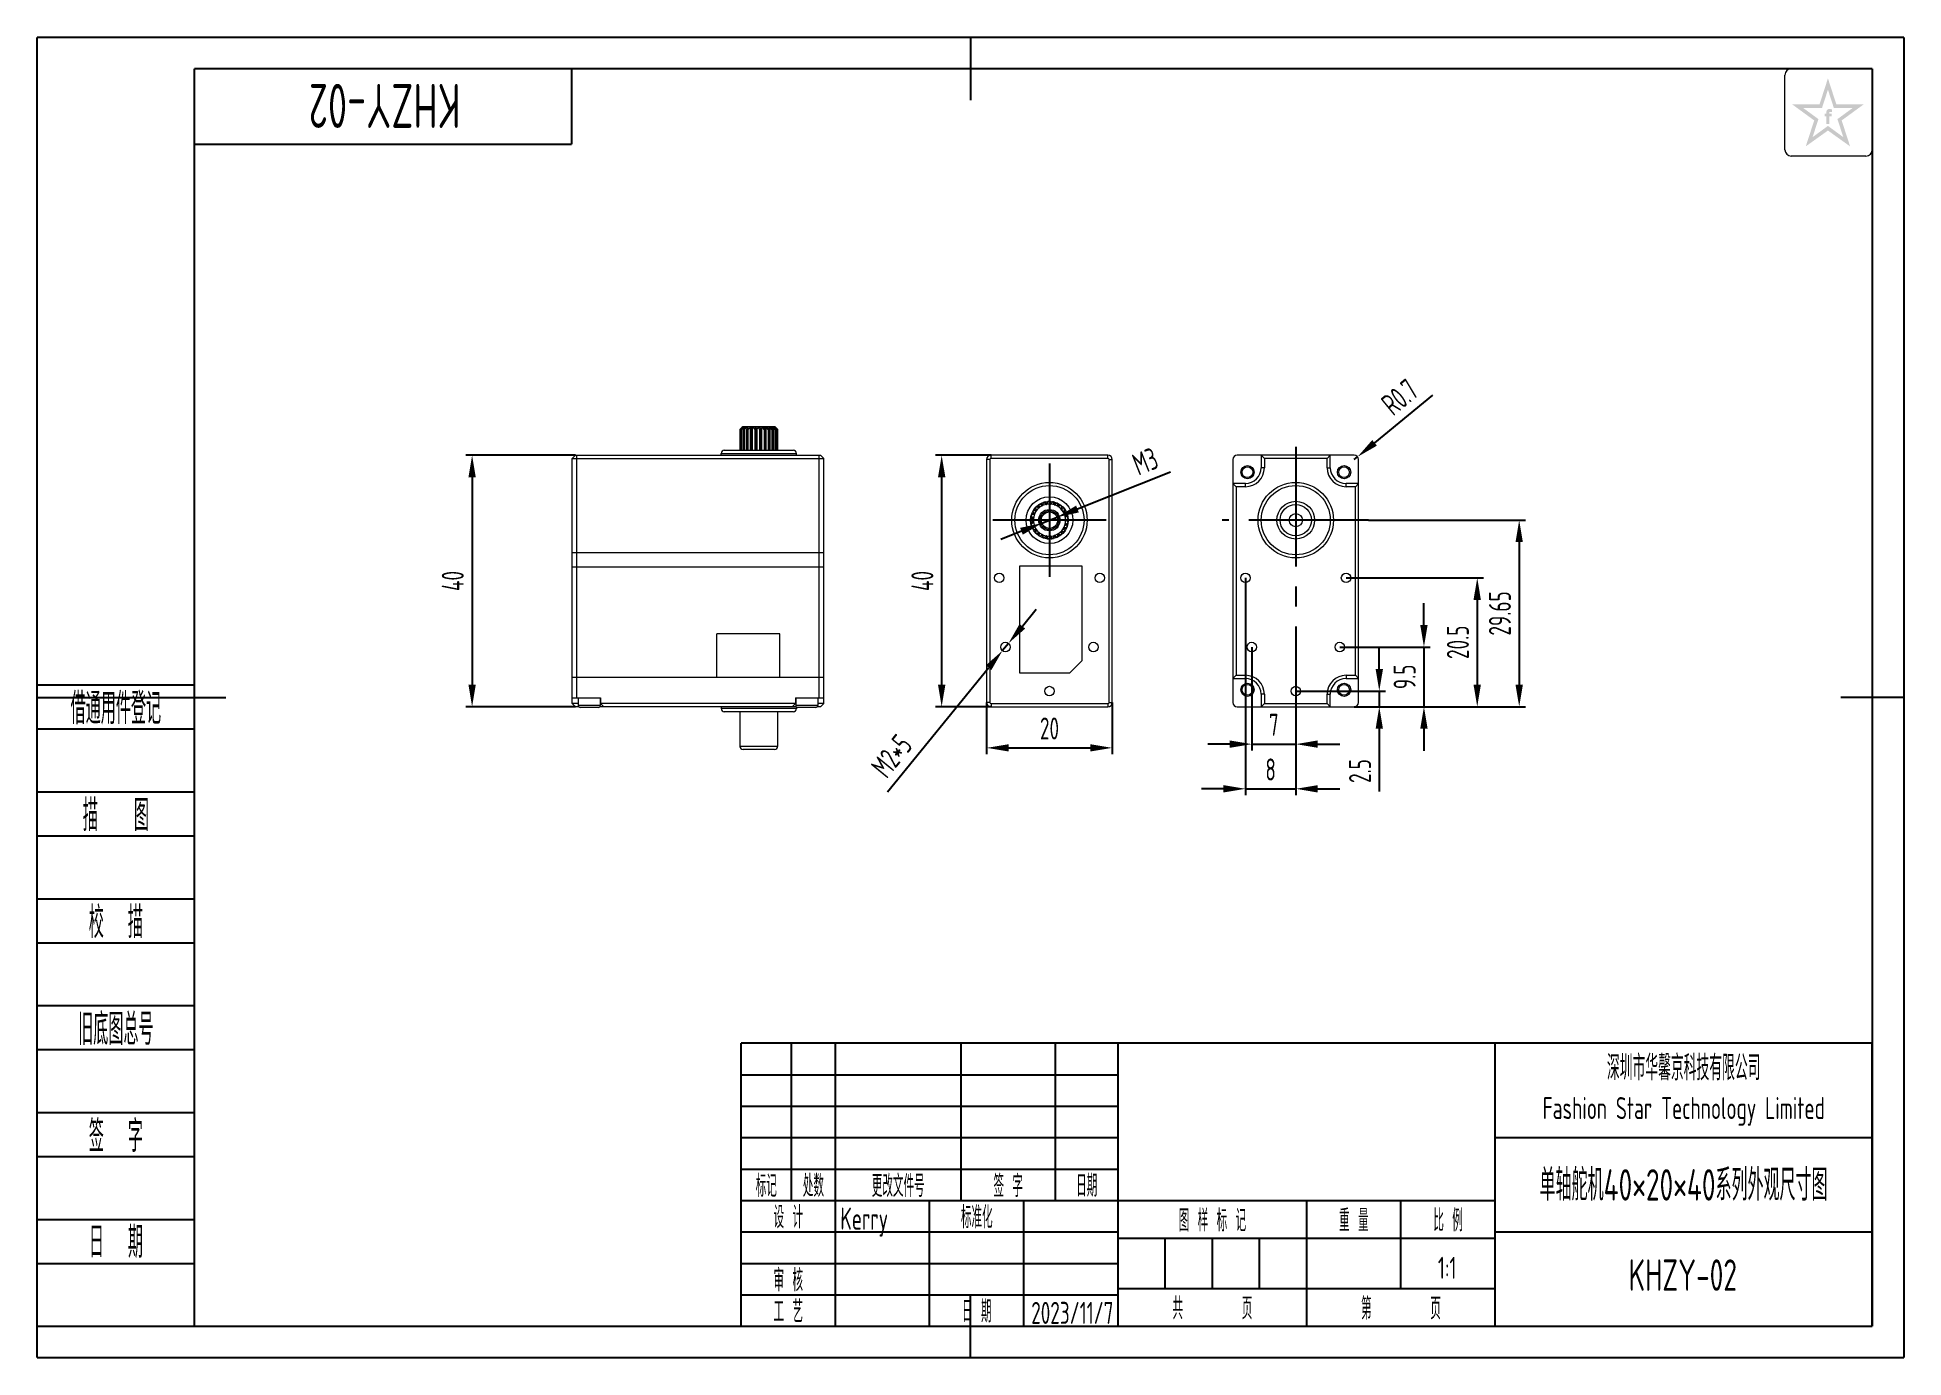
# Model space of a CAD drawing. Header units: inches. Extents: x -25 to 272, y -5 to 205.
import ezdxf
from ezdxf.enums import TextEntityAlignment as Align

# ---------------------------------------------------------------- set-up
doc = ezdxf.new("R2010")
doc.units = ezdxf.units.IN
doc.header["$MEASUREMENT"] = 0
doc.linetypes.add('CENTER2', pattern=[28.575, 19.05, -3.175, 3.175, -3.175])
for name, color, linetype in [('02___PRT_ALL_AXES', 7, 'Continuous'), ('1轮廓实线层', 7, 'Continuous'), ('2细线层', 4, 'Continuous'), ('3中心线层', 1, 'CENTER2'), ('6文字层', 3, 'Continuous'), ('7标注层', 4, 'Continuous'), ('图框层', 7, 'Continuous')]:
    doc.layers.add(name, color=color, linetype=linetype)
doc.styles.add('PC_TEXTSTYLE', font='ISOCP.SHX', dxfattribs={"width": 0.707, "bigfont": 'GBCBIG.SHX'})
doc.styles.add('PC_TEXTSTYLE4', font='ISOCP.SHX', dxfattribs={"width": 0.707, "bigfont": 'GBCBIG.SHX'})
doc.dimstyles.new('GB_DIAMETER', dxfattribs={"dimtxt": 3.5, "dimasz": 3.5, "dimexe": 1, "dimexo": 0, "dimgap": 1.5, "dimtad": 1, "dimjust": 4, "dimdsep": 46, "dimtxsty": 'PC_TEXTSTYLE', "dimcen": 0, "dimclrd": 256, "dimclrt": 3, "dimadec": 0, "dimazin": 2, "dimtp": 0.1, "dimtm": 0.1, "dimtfac": 0.71, "dimtdec": 3, "dimtmove": 0, "dimatfit": 2, "dimfxl": 1, "dimtfill": 1, "dimarcsym": 0})
doc.dimstyles.new('GB_LINEAR', dxfattribs={"dimtxt": 3.5, "dimasz": 3.5, "dimexe": 1, "dimexo": 0, "dimgap": 1.5, "dimtad": 1, "dimdsep": 46, "dimtxsty": 'PC_TEXTSTYLE', "dimcen": 0, "dimclrd": 256, "dimclrt": 3, "dimadec": 0, "dimazin": 2, "dimtp": 0.1, "dimtm": 0.1, "dimtfac": 0.71, "dimtdec": 3, "dimtmove": 0, "dimatfit": 3, "dimfxl": 1, "dimtfill": 1, "dimarcsym": 0})
doc.dimstyles.new('GB_RADIAL', dxfattribs={"dimtxt": 3.5, "dimasz": 3.5, "dimexe": 1, "dimexo": 0, "dimgap": 1.5, "dimtad": 1, "dimjust": 4, "dimdsep": 46, "dimtxsty": 'PC_TEXTSTYLE', "dimcen": 0, "dimclrd": 256, "dimclrt": 3, "dimadec": 0, "dimazin": 2, "dimtp": 0.1, "dimtm": 0.1, "dimtfac": 0.71, "dimtdec": 3, "dimtmove": 0, "dimatfit": 2, "dimfxl": 1, "dimtfill": 1, "dimarcsym": 0})

msp = doc.modelspace()

# ---------------------------------------------------------------- texts
at = {"layer": '6文字层', "insert": (237, 37.5), "char_height": 3.5, "width": 60, "attachment_point": 5, "style": 'PC_TEXTSTYLE4'}
msp.add_mtext('{\\H1.142857x;深圳市华馨京科技有限公司}\\P\\pxsm1,qc;Fashion Star Technology Limited', dxfattribs=at)

# ---------------------------------------------------------------- blocks, each defined once
blk = doc.blocks.new('ZwmFrameMain_A4^_^无分区图框^_^landscape')
at = {"layer": '1轮廓实线层'}
for p, q in [((123.5, 205), (123.5, 195)), ((0, 0), (0, 200)), ((267, 200), (0, 200)), ((267, 200), (267, 0)), ((-25, 100), (5, 100)), ((272, 100), (262, 100)), ((123.5, -5), (123.5, 5)), ((0, 0), (267, 0))]:
    blk.add_line(p, q, dxfattribs=at)
at = {"layer": '2细线层'}
for p, q in [((-25, -5), (-25, 205)), ((272, 205), (-25, 205)), ((272, 205), (272, -5)), ((-25, -5), (272, -5))]:
    blk.add_line(p, q, dxfattribs=at)
blk = doc.blocks.new('ZwmFrameMain_标题栏1')
at = {"layer": '1轮廓实线层'}
for p, q in [((-180, 0), (-180, 45)), ((0, 45), (-180, 45)), ((-172, 20), (-172, 45)), ((-165, 20), (-165, 45)), ((-145, 20), (-145, 45)), ((-130, 20), (-130, 45)), ((-120, 0), (-120, 45)), ((0, 0), (0, 45)), ((-60, 30), (0, 30)), ((-180, 20), (-60, 20)), ((-165, 0), (-165, 20)), ((-150, 0), (-150, 20)), ((-135, 0), (-135, 20)), ((-60, 15), (0, 15)), ((-180, 0), (0, 0))]:
    blk.add_line(p, q, dxfattribs=at)
at = {"layer": '1轮廓实线层', "color": 7}
for p, q in [((-60, 0), (-60, 45)), ((-180, 25), (-120, 25))]:
    blk.add_line(p, q, dxfattribs=at)
at = {"layer": '2细线层'}
for p, q in [((-180, 40), (-120, 40)), ((-180, 35), (-120, 35)), ((-180, 30), (-120, 30)), ((-90, 0), (-90, 20)), ((-75, 6), (-75, 20)), ((-180, 15), (-120, 15)), ((-120, 14), (-60, 14)), ((-112.5, 6), (-112.5, 14)), ((-105, 6), (-105, 14)), ((-97.5, 6), (-97.5, 14)), ((-180, 10), (-120, 10)), ((-120, 6), (-60, 6)), ((-180, 5), (-120, 5))]:
    blk.add_line(p, q, dxfattribs=at)
at = {"layer": '6文字层', "style": 'PC_TEXTSTYLE', "width": 0.667}
for s, p in [('标记', (-176, 22.5)), ('处数', (-168.5, 22.5)), (' 更改文件号 ', (-155, 22.5)), (' 签 字 ', (-137.5, 22.5)), (' 日期 ', (-125, 22.5)), (' 设 计 ', (-172.5, 17.51)), (' 标准化 ', (-142.5, 17.51)), (' 图 样 标 记 ', (-105, 17)), (' 重 量 ', (-82.5, 17)), (' 比 例 ', (-67.5, 17)), (' 审 核 ', (-172.5, 7.5)), (' 工 艺 ', (-172.5, 2.5)), (' 日 期 ', (-142.5, 2.5)), ('共       页', (-105, 3)), ('第       页', (-75, 3))]:
    blk.add_text(s, height=3.5, dxfattribs=at).set_placement(p, align=Align.MIDDLE)
at = {"layer": '6文字层', "style": 'PC_TEXTSTYLE', "flags": 8}
for tag, height, width, p, p2 in [('企业名称', 5, 3.445461, (-54.29, 34.82), (-5.27, 34.82)), ('产品名称或材料标记', 7, 1.034456, (-113.46, 28.64), (-66.42, 28.64)), ('图样名称', 5, 3.480264, (-54.79, 19.98), (-5.27, 19.98)), ('标准化', 3.5, 1.756036, (-133.83, 15.37), (-120.75, 15.37)), ('审核', 3.5, 2.723972, (-163.99, 5.37), (-150.63, 5.37)), ('重量', 3.5, 2.448074, (-88.46, 7.54), (-76.55, 7.54)), ('比例', 3.5, 2.367734, (-73.35, 7.54), (-61.93, 7.54)), ('图样代号', 5, 3.489916, (-54.79, 5.63), (-5.52, 5.63)), ('工艺', 3.5, 2.851598, (-164.21, 0.37), (-150.89, 0.37)), ('日期', 3.5, 2.733185, (-133.83, 0.37), (-120.75, 0.37)), ('共几页', 3.5, 0.953151, (-108.58, 1.48), (-101.56, 1.48))]:
    blk.add_attdef(tag, text='', height=height, dxfattribs=dict(at, width=width)).set_placement(p, p2, align=Align.FIT)
at = {"layer": '6文字层', "style": 'PC_TEXTSTYLE', "width": 9.901758, "flags": 8}
blk.add_attdef('设计', text='', height=3.5, rotation=359.5768, dxfattribs=at).set_placement((-164.23, 15.37), (-150.37, 15.27), align=Align.FIT)
at = {"layer": '6文字层', "color": 3, "style": 'PC_TEXTSTYLE', "width": 0.96618, "flags": 8}
blk.add_attdef('第几页', text='', height=3.5, dxfattribs=at).set_placement((-78.29, 1.5), (-71.16, 1.5), align=Align.FIT)
at = {"layer": '6文字层', "color": 0, "style": 'PC_TEXTSTYLE', "width": 0.715273, "flags": 8}
blk.add_attdef('图纸张数', text='', height=3.5, dxfattribs=at).set_placement((-2.66, -3.87), (4.46, -3.87), align=Align.FIT)
blk = doc.blocks.new('ZwmFrameMain_图样代号')
at = {"layer": '2细线层', "linetype": 'Continuous'}
for p in [(60, 0), (0, -12)]:
    blk.add_line(p, (60, -12), dxfattribs=at)
at = {"layer": '6文字层', "style": 'PC_TEXTSTYLE', "width": 2.827942}
blk.add_attdef('图样代号', text='', height=7, rotation=180, dxfattribs=at).set_placement((58.24, -2.4), (2.35, -2.4), align=Align.FIT)
blk = doc.blocks.new('ZwmFrameMain_附加栏')
at = {"layer": '2细线层'}
for p, q in [((-25, 102), (0, 102)), ((-25, 95), (0, 95)), ((-25, 85), (0, 85)), ((-25, 78), (0, 78)), ((-25, 68), (0, 68)), ((-25, 61), (0, 61)), ((-25, 51), (0, 51)), ((-25, 44), (0, 44)), ((-25, 34), (0, 34)), ((-25, 27), (0, 27)), ((-25, 17), (0, 17)), ((-25, 10), (0, 10)), ((-25, 0), (0, 0))]:
    blk.add_line(p, q, dxfattribs=at)
at = {"layer": '6文字层', "color": 3, "style": 'PC_TEXTSTYLE'}
for s, width, p in [('借通用件登记', 0.667, (-12.5, 98.5)), ('描   图', 0.6667, (-12.5, 81.5)), ('校  描', 0.667, (-12.5, 64.5)), ('旧底图总号', 0.667, (-12.5, 47.5)), ('签  字', 0.667, (-12.5, 30.5)), ('日  期', 0.667, (-12.49, 13.6))]:
    blk.add_text(s, height=5, dxfattribs=dict(at, width=width)).set_placement(p, align=Align.MIDDLE)
at = {"layer": '6文字层', "style": 'PC_TEXTSTYLE'}
for tag, width, p, p2 in [('借通用件登记', 0.671328, (-23.44, 86.36), (-1.25, 86.36)), ('描图', 2.120922, (-23.44, 69.36), (-1.25, 69.36)), ('校图', 2.149976, (-23.75, 52.06), (-1.25, 52.06)), ('旧底图总号', 0.761452, (-22.84, 35.67), (-1.86, 35.67)), ('签字', 2.026939, (-23.14, 18.37), (-1.56, 18.37)), ('日期', 1.89999, (-22.84, 1.37), (-2.17, 1.37))]:
    blk.add_attdef(tag, text='', height=5, dxfattribs=dict(at, width=width)).set_placement(p, p2, align=Align.FIT)
blk = doc.blocks.new('*D5')
at = {"layer": '7标注层', "color": 0, "lineweight": -2}
for p, q in [((60.63, 138.53), (43.19, 138.53)), ((60.63, 98.53), (43.19, 98.53))]:
    blk.add_line(p, q, dxfattribs=at)
at = {"layer": '7标注层', "lineweight": -2}
blk.add_line((44.19, 135.03), (44.19, 102.03), dxfattribs=at)
at = {"layer": '7标注层'}
for points in [[(44.77, 135.03), (43.61, 135.03), (44.19, 138.53)], [(43.61, 102.03), (44.77, 102.03), (44.19, 98.53)]]:
    blk.add_solid(points, dxfattribs=at)
at = {"layer": 'Defpoints', "color": 0}
for p in [(60.63, 138.53), (44.19, 98.53), (60.63, 98.53)]:
    blk.add_point(p, dxfattribs=at)
at = {"layer": '7标注层', "color": 3, "insert": (41.11, 118.53), "char_height": 3.5, "attachment_point": 5, "rotation": 90, "style": 'PC_TEXTSTYLE', "bg_fill": 3, "box_fill_scale": 1.25, "bg_fill_color": 257, "bg_fill_transparency": 0}
blk.add_mtext('40', dxfattribs=at)
blk = doc.blocks.new('*D6')
at = {"layer": '7标注层', "color": 0, "lineweight": -2}
for p, q in [((126.77, 138.53), (117.91, 138.53)), ((126.77, 98.53), (117.91, 98.53))]:
    blk.add_line(p, q, dxfattribs=at)
at = {"layer": '7标注层', "lineweight": -2}
blk.add_line((118.91, 135.03), (118.91, 102.03), dxfattribs=at)
at = {"layer": '7标注层'}
for points in [[(119.5, 135.03), (118.33, 135.03), (118.91, 138.53)], [(118.33, 102.03), (119.5, 102.03), (118.91, 98.53)]]:
    blk.add_solid(points, dxfattribs=at)
at = {"layer": 'Defpoints', "color": 0}
for p in [(126.77, 138.53), (118.91, 98.53), (126.77, 98.53)]:
    blk.add_point(p, dxfattribs=at)
at = {"layer": '7标注层', "color": 3, "insert": (115.84, 118.53), "char_height": 3.5, "attachment_point": 5, "rotation": 90, "style": 'PC_TEXTSTYLE', "bg_fill": 3, "box_fill_scale": 1.25, "bg_fill_color": 257, "bg_fill_transparency": 0}
blk.add_mtext('40', dxfattribs=at)
blk = doc.blocks.new('*D7')
at = {"layer": '7标注层', "color": 0, "lineweight": -2}
for p, q in [((126.07, 99.23), (126.07, 90.99)), ((146.07, 99.23), (146.07, 90.99))]:
    blk.add_line(p, q, dxfattribs=at)
at = {"layer": '7标注层', "lineweight": -2}
blk.add_line((129.57, 91.99), (142.57, 91.99), dxfattribs=at)
at = {"layer": '7标注层'}
for points in [[(129.57, 92.57), (129.57, 91.41), (126.07, 91.99)], [(142.57, 91.41), (142.57, 92.57), (146.07, 91.99)]]:
    blk.add_solid(points, dxfattribs=at)
at = {"layer": 'Defpoints', "color": 0}
for p in [(126.07, 99.23), (146.07, 99.23), (146.07, 91.99)]:
    blk.add_point(p, dxfattribs=at)
at = {"layer": '7标注层', "color": 3, "insert": (136.07, 95.07), "char_height": 3.5, "attachment_point": 5, "style": 'PC_TEXTSTYLE', "bg_fill": 3, "box_fill_scale": 1.25, "bg_fill_color": 257, "bg_fill_transparency": 0}
blk.add_mtext('20', dxfattribs=at)
blk = doc.blocks.new('*D8')
at = {"layer": '7标注层', "lineweight": -2}
for p, q in [((155.34, 135.85), (140.53, 129.97)), ((134.86, 127.73), (137.27, 128.68)), ((131.6, 126.44), (128.35, 125.15))]:
    blk.add_line(p, q, dxfattribs=at)
at = {"layer": '7标注层'}
for points in [[(131.82, 125.89), (131.39, 126.98), (134.86, 127.73)], [(140.31, 130.52), (140.74, 129.43), (137.27, 128.68)]]:
    blk.add_solid(points, dxfattribs=at)
at = {"layer": 'Defpoints', "color": 0}
for p in [(134.86, 127.73), (137.27, 128.68)]:
    blk.add_point(p, dxfattribs=at)
at = {"layer": '7标注层', "color": 3, "insert": (151.31, 137.56), "char_height": 3.5, "attachment_point": 5, "rotation": 21.6304, "style": 'PC_TEXTSTYLE', "bg_fill": 3, "box_fill_scale": 1.25, "bg_fill_color": 257, "bg_fill_transparency": 0}
blk.add_mtext('M3', dxfattribs=at)
blk = doc.blocks.new('*D9')
at = {"layer": '7标注层', "color": 0, "lineweight": -2}
for p, q in [((168.26, 108.03), (168.26, 91.58)), ((175.26, 97.48), (175.26, 91.58))]:
    blk.add_line(p, q, dxfattribs=at)
at = {"layer": '7标注层', "lineweight": -2}
for p, q in [((164.76, 92.58), (161.26, 92.58)), ((168.26, 92.58), (175.26, 92.58)), ((178.76, 92.58), (182.26, 92.58))]:
    blk.add_line(p, q, dxfattribs=at)
at = {"layer": '7标注层'}
for points in [[(164.76, 92), (164.76, 93.17), (168.26, 92.58)], [(178.76, 93.17), (178.76, 92), (175.26, 92.58)]]:
    blk.add_solid(points, dxfattribs=at)
at = {"layer": 'Defpoints', "color": 0}
blk.add_point((168.26, 108.03), dxfattribs=at)
at = {"layer": '7标注层', "color": 3, "insert": (171.76, 95.66), "char_height": 3.5, "attachment_point": 5, "style": 'PC_TEXTSTYLE', "bg_fill": 3, "box_fill_scale": 1.25, "bg_fill_color": 257, "bg_fill_transparency": 0}
blk.add_mtext('7', dxfattribs=at)
at = {"layer": 'Defpoints', "color": 0}
for p in [(175.26, 97.48), (175.26, 92.58)]:
    blk.add_point(p, dxfattribs=at)
blk = doc.blocks.new('*D10')
at = {"layer": '7标注层', "color": 0, "lineweight": -2}
for p, q in [((167.26, 119.03), (167.26, 84.48)), ((175.26, 97.48), (175.26, 84.48))]:
    blk.add_line(p, q, dxfattribs=at)
at = {"layer": '7标注层', "lineweight": -2}
for p, q in [((163.76, 85.48), (160.26, 85.48)), ((167.26, 85.48), (175.26, 85.48)), ((178.76, 85.48), (182.26, 85.48))]:
    blk.add_line(p, q, dxfattribs=at)
at = {"layer": '7标注层'}
for points in [[(163.76, 84.89), (163.76, 86.06), (167.26, 85.48)], [(178.76, 86.06), (178.76, 84.89), (175.26, 85.48)]]:
    blk.add_solid(points, dxfattribs=at)
at = {"layer": 'Defpoints', "color": 0}
for p in [(167.26, 119.03), (175.26, 97.48)]:
    blk.add_point(p, dxfattribs=at)
at = {"layer": '7标注层', "color": 3, "insert": (171.26, 88.55), "char_height": 3.5, "attachment_point": 5, "style": 'PC_TEXTSTYLE', "bg_fill": 3, "box_fill_scale": 1.25, "bg_fill_color": 257, "bg_fill_transparency": 0}
blk.add_mtext('8', dxfattribs=at)
at = {"layer": 'Defpoints', "color": 0}
blk.add_point((175.26, 85.48), dxfattribs=at)
blk = doc.blocks.new('*D11')
at = {"layer": '7标注层', "lineweight": -2}
for p, q in [((188.55, 104.53), (188.55, 108.03)), ((188.55, 101.03), (188.55, 98.53)), ((188.55, 95.03), (188.55, 85.07))]:
    blk.add_line(p, q, dxfattribs=at)
at = {"layer": '7标注层', "color": 0, "lineweight": -2}
for p, q in [((175.26, 101.03), (189.55, 101.03)), ((184.56, 98.53), (189.55, 98.53))]:
    blk.add_line(p, q, dxfattribs=at)
at = {"layer": '7标注层'}
for points in [[(187.97, 104.53), (189.14, 104.53), (188.55, 101.03)], [(189.14, 95.03), (187.97, 95.03), (188.55, 98.53)]]:
    blk.add_solid(points, dxfattribs=at)
at = {"layer": 'Defpoints', "color": 0}
for p in [(175.26, 101.03), (184.56, 98.53), (188.55, 98.53)]:
    blk.add_point(p, dxfattribs=at)
at = {"layer": '7标注层', "color": 3, "insert": (185.48, 88.3), "char_height": 3.5, "attachment_point": 5, "rotation": 90, "style": 'PC_TEXTSTYLE', "bg_fill": 3, "box_fill_scale": 1.25, "bg_fill_color": 257, "bg_fill_transparency": 0}
blk.add_mtext('2.5', dxfattribs=at)
blk = doc.blocks.new('*D12')
at = {"layer": '7标注层', "lineweight": -2}
for p, q in [((195.66, 111.53), (195.66, 115.03)), ((195.66, 108.03), (195.66, 98.53)), ((195.66, 95.03), (195.66, 91.53))]:
    blk.add_line(p, q, dxfattribs=at)
at = {"layer": '7标注层', "color": 0, "lineweight": -2}
for p, q in [((182.26, 108.03), (196.66, 108.03)), ((184.56, 98.53), (196.66, 98.53))]:
    blk.add_line(p, q, dxfattribs=at)
at = {"layer": '7标注层'}
for points in [[(195.07, 111.53), (196.24, 111.53), (195.66, 108.03)], [(196.24, 95.03), (195.07, 95.03), (195.66, 98.53)]]:
    blk.add_solid(points, dxfattribs=at)
at = {"layer": 'Defpoints', "color": 0}
for p in [(182.26, 108.03), (184.56, 98.53), (195.66, 98.53)]:
    blk.add_point(p, dxfattribs=at)
at = {"layer": '7标注层', "color": 3, "insert": (192.58, 103.28), "char_height": 3.5, "attachment_point": 5, "rotation": 90, "style": 'PC_TEXTSTYLE', "bg_fill": 3, "box_fill_scale": 1.25, "bg_fill_color": 257, "bg_fill_transparency": 0}
blk.add_mtext('9.5', dxfattribs=at)
blk = doc.blocks.new('*D13')
at = {"layer": '7标注层', "color": 0, "lineweight": -2}
for p, q in [((183.26, 119.03), (205.14, 119.03)), ((196.66, 98.53), (205.14, 98.53))]:
    blk.add_line(p, q, dxfattribs=at)
at = {"layer": '7标注层', "lineweight": -2}
blk.add_line((204.14, 115.53), (204.14, 102.03), dxfattribs=at)
at = {"layer": '7标注层'}
for points in [[(204.72, 115.53), (203.55, 115.53), (204.14, 119.03)], [(203.55, 102.03), (204.72, 102.03), (204.14, 98.53)]]:
    blk.add_solid(points, dxfattribs=at)
at = {"layer": 'Defpoints', "color": 0}
for p in [(183.26, 119.03), (196.66, 98.53), (204.14, 98.53)]:
    blk.add_point(p, dxfattribs=at)
at = {"layer": '7标注层', "color": 3, "insert": (201.06, 108.78), "char_height": 3.5, "attachment_point": 5, "rotation": 90, "style": 'PC_TEXTSTYLE', "bg_fill": 3, "box_fill_scale": 1.25, "bg_fill_color": 257, "bg_fill_transparency": 0}
blk.add_mtext('20.5', dxfattribs=at)
blk = doc.blocks.new('*D14')
at = {"layer": '7标注层', "color": 0, "lineweight": -2}
for p, q in [((186.85, 128.21), (211.82, 128.21)), ((184.56, 98.53), (211.82, 98.53))]:
    blk.add_line(p, q, dxfattribs=at)
at = {"layer": '7标注层', "lineweight": -2}
blk.add_line((210.82, 124.71), (210.82, 102.03), dxfattribs=at)
at = {"layer": '7标注层'}
for points in [[(211.4, 124.71), (210.23, 124.71), (210.82, 128.21)], [(210.23, 102.03), (211.4, 102.03), (210.82, 98.53)]]:
    blk.add_solid(points, dxfattribs=at)
at = {"layer": 'Defpoints', "color": 0}
for p in [(186.85, 128.21), (184.56, 98.53), (210.82, 98.53)]:
    blk.add_point(p, dxfattribs=at)
at = {"layer": '7标注层', "color": 3, "insert": (207.74, 113.37), "char_height": 3.5, "attachment_point": 5, "rotation": 90, "style": 'PC_TEXTSTYLE', "bg_fill": 3, "box_fill_scale": 1.25, "bg_fill_color": 257, "bg_fill_transparency": 0}
blk.add_mtext('29.65', dxfattribs=at)
blk = doc.blocks.new('*D15')
at = {"layer": '7标注层', "lineweight": -2}
for p, q in [((197.03, 148.09), (187.8, 140.5)), ((184.56, 137.83), (185.1, 138.28))]:
    blk.add_line(p, q, dxfattribs=at)
at = {"layer": '7标注层'}
blk.add_solid([(187.43, 140.95), (188.17, 140.05), (185.1, 138.28)], dxfattribs=at)
at = {"layer": 'Defpoints', "color": 0}
for p in [(184.56, 137.83), (185.1, 138.28)]:
    blk.add_point(p, dxfattribs=at)
at = {"layer": '7标注层', "color": 3, "insert": (191.81, 147.78), "char_height": 3.5, "attachment_point": 5, "rotation": 39.4497, "style": 'PC_TEXTSTYLE', "bg_fill": 3, "box_fill_scale": 1.25, "bg_fill_color": 257, "bg_fill_transparency": 0}
blk.add_mtext('R0.7', dxfattribs=at)
blk = doc.blocks.new('*D16')
at = {"layer": '7标注层', "lineweight": -2}
for p, q in [((131.75, 111.32), (133.96, 114.04)), ((129.54, 108.61), (128.59, 107.45)), ((110.28, 85), (126.38, 104.74))]:
    blk.add_line(p, q, dxfattribs=at)
at = {"layer": '7标注层'}
for points in [[(131.3, 111.69), (132.2, 110.96), (129.54, 108.61)], [(126.83, 104.37), (125.93, 105.11), (128.59, 107.45)]]:
    blk.add_solid(points, dxfattribs=at)
at = {"layer": 'Defpoints', "color": 0}
for p in [(128.59, 107.45), (129.54, 108.61)]:
    blk.add_point(p, dxfattribs=at)
at = {"layer": '7标注层', "color": 3, "insert": (110.96, 90.7), "char_height": 3.5, "attachment_point": 5, "rotation": 50.7993, "style": 'PC_TEXTSTYLE', "bg_fill": 3, "box_fill_scale": 1.25, "bg_fill_color": 257, "bg_fill_transparency": 0}
blk.add_mtext('M2*5', dxfattribs=at)

# ---------------------------------------------------------------- hatches: boundary and pattern name
at = {"layer": '6文字层', "lineweight": 5}
h = msp.add_hatch(color=2, dxfattribs=at)
edge = h.paths.add_edge_path(flags=0)
edge.add_line((260.172, 192.419), (260.567, 192.419))
edge.add_line((260.567, 192.419), (260.567, 192.845))
edge.add_line((260.567, 192.845), (260.176, 192.845))
edge.add_line((260.176, 192.845), (260.176, 193.053))
edge.add_spline(control_points=[(260.176, 193.053), (260.176, 193.078), (260.175, 193.174), (260.364, 193.144), (260.482, 193.127), (260.549, 193.11), (260.577, 193.102)], knot_values=[0, 0, 0, 0, 1.4943482, 5.8188355, 8.4876202, 10.3632598, 10.3632598, 10.3632598, 10.3632598], degree=3, periodic=0)
edge.add_line((260.577, 193.102), (260.577, 193.539))
edge.add_spline(control_points=[(260.577, 193.539), (260.505, 193.556), (260.332, 193.597), (260.084, 193.618), (259.855, 193.514), (259.739, 193.37), (259.72, 193.26), (259.714, 193.229)], knot_values=[0, 0, 0, 0, 4.9341397, 11.9452686, 16.0265909, 21.3569295, 23.4510995, 23.4510995, 23.4510995, 23.4510995], degree=3, periodic=0)
edge.add_line((259.714, 193.229), (259.714, 192.845))
edge.add_line((259.714, 192.845), (259.428, 192.845))
edge.add_line((259.428, 192.845), (259.428, 192.419))
edge.add_line((259.428, 192.419), (259.717, 192.419))
edge.add_line((259.717, 192.419), (259.717, 191.229))
edge.add_line((259.717, 191.229), (260.172, 191.229))
edge.add_line((260.172, 191.229), (260.172, 192.419))
h.paths.add_polyline_path([(265.628, 194.333), (261.288, 194.333), (259.948, 198.473), (258.608, 194.333), (254.268, 194.333), (257.762, 191.785), (256.422, 187.656), (259.948, 190.181), (263.474, 187.656), (262.134, 191.785)])
h.paths.add_polyline_path([(261.461, 191.997), (262.394, 189.124), (259.948, 190.914), (257.502, 189.124), (258.434, 191.997), (255.981, 193.786), (259.012, 193.786), (259.948, 196.673), (260.883, 193.786), (263.915, 193.786)], flags=16)

# ---------------------------------------------------------------- linework, layer by layer
at = {"color": 7, "lineweight": 0}
for p, q in [((86.841, 142.681), (86.859, 142.698)), ((86.841, 139.331), (86.841, 142.681)), ((86.877, 142.605), (86.853, 142.581)), ((86.853, 142.581), (86.876, 142.581)), ((86.853, 142.581), (86.853, 139.331)), ((86.859, 142.698), (86.906, 142.746)), ((86.876, 139.331), (86.876, 142.581)), ((87.175, 143.002), (86.877, 142.681)), ((86.877, 142.681), (86.911, 142.681)), ((86.877, 142.681), (86.877, 139.331)), ((86.906, 142.746), (87.032, 142.873)), ((86.911, 142.681), (87.239, 142.982)), ((86.911, 139.331), (86.911, 142.681)), ((87.085, 142.668), (87.016, 142.581)), ((87.016, 142.581), (87.084, 142.581)), ((87.016, 142.581), (87.016, 139.331)), ((87.032, 142.873), (87.035, 142.876)), ((87.035, 142.876), (87.159, 142.999)), ((87.084, 139.331), (87.084, 142.581)), ((87.276, 142.938), (87.085, 142.681)), ((87.085, 142.681), (87.163, 142.681)), ((87.085, 142.681), (87.085, 139.331)), ((87.159, 142.999), (87.221, 143.06)), ((87.163, 142.681), (87.529, 143.01)), ((87.163, 139.331), (87.163, 142.681)), ((87.229, 143.06), (87.175, 143.002)), ((87.221, 143.06), (87.236, 143.074)), ((87.221, 143.06), (87.221, 143.05)), ((87.236, 143.067), (87.229, 143.06)), ((87.236, 143.074), (87.242, 143.081)), ((87.249, 143.081), (87.236, 143.067)), ((87.239, 142.982), (87.272, 143.011)), ((87.242, 143.081), (87.662, 143.081)), ((87.272, 143.011), (87.276, 143.016)), ((87.276, 143.016), (87.293, 143.031)), ((87.302, 142.972), (87.276, 142.938)), ((87.293, 143.031), (87.325, 143.06)), ((87.318, 142.993), (87.302, 142.972)), ((87.368, 143.06), (87.318, 142.993)), ((87.325, 143.06), (87.35, 143.081)), ((87.325, 143.06), (87.325, 143.003)), ((87.429, 142.711), (87.354, 142.581)), ((87.354, 142.581), (87.462, 142.581)), ((87.354, 142.581), (87.354, 139.331)), ((87.372, 143.065), (87.368, 143.06)), ((87.374, 143.067), (87.372, 143.065)), ((87.382, 143.081), (87.374, 143.067)), ((87.574, 142.96), (87.429, 142.711)), ((87.462, 139.331), (87.462, 142.581)), ((87.596, 142.938), (87.464, 142.681)), ((87.464, 142.681), (87.581, 142.681)), ((87.464, 142.681), (87.464, 139.331)), ((87.529, 143.01), (87.586, 143.06)), ((87.581, 142.681), (87.901, 142.981)), ((87.581, 139.331), (87.581, 142.681)), ((87.586, 143.06), (87.612, 143.081)), ((87.586, 143.06), (87.586, 142.96)), ((87.6, 142.946), (87.596, 142.938)), ((87.611, 142.966), (87.6, 142.946)), ((87.658, 143.056), (87.611, 142.966)), ((87.66, 143.06), (87.658, 143.056)), ((87.668, 143.081), (87.66, 143.06)), ((87.668, 143.081), (92.378, 143.081)), ((87.969, 142.96), (87.847, 142.581)), ((87.847, 142.581), (87.988, 142.581)), ((87.847, 142.581), (87.847, 139.331)), ((87.901, 142.981), (87.927, 143.005)), ((87.927, 143.005), (87.939, 143.016)), ((87.939, 143.016), (87.986, 143.06)), ((87.973, 142.981), (88.067, 142.981)), ((87.986, 143.06), (88.013, 143.081)), ((87.986, 143.06), (87.986, 142.96)), ((87.988, 139.331), (87.988, 142.581)), ((88.067, 142.981), (87.991, 142.681)), ((87.991, 142.681), (88.139, 142.681)), ((87.991, 142.681), (87.991, 139.331)), ((88.087, 143.06), (88.067, 142.981)), ((88.089, 143.065), (88.087, 143.06)), ((88.089, 143.081), (88.089, 143.075)), ((88.089, 143.075), (88.089, 143.065)), ((88.139, 142.681), (88.413, 142.968)), ((88.139, 139.331), (88.139, 142.681)), ((88.413, 142.968), (88.425, 142.981)), ((88.425, 142.981), (88.441, 142.998)), ((88.441, 142.998), (88.45, 143.007)), ((88.45, 143.007), (88.501, 143.06)), ((88.481, 142.96), (88.463, 142.581)), ((88.463, 142.581), (88.629, 142.581)), ((88.463, 142.581), (88.463, 139.331)), ((88.501, 143.06), (88.526, 143.081)), ((88.501, 143.06), (88.501, 142.963)), ((88.618, 143.081), (88.623, 143.06)), ((88.623, 143.06), (88.625, 142.981)), ((88.625, 142.981), (88.632, 142.681)), ((88.629, 142.581), (88.944, 142.96)), ((88.629, 139.331), (88.629, 142.581)), ((88.632, 142.681), (88.802, 142.681)), ((88.632, 142.681), (88.632, 139.331)), ((88.802, 142.681), (89.021, 142.962)), ((88.802, 139.331), (88.802, 142.681)), ((89.021, 142.962), (89.036, 142.981)), ((89.036, 142.981), (89.047, 142.995)), ((89.047, 142.995), (89.099, 143.06)), ((89.075, 142.96), (89.163, 142.581)), ((89.099, 143.06), (89.12, 143.081)), ((89.099, 143.06), (89.099, 142.981)), ((89.163, 142.581), (89.344, 142.581)), ((89.163, 142.581), (89.163, 139.331)), ((89.222, 143.081), (89.233, 143.06)), ((89.233, 143.06), (89.257, 142.981)), ((89.233, 142.981), (89.233, 143.06)), ((89.257, 142.981), (89.347, 142.681)), ((89.344, 142.581), (89.578, 142.96)), ((89.344, 139.331), (89.344, 142.581)), ((89.347, 142.681), (89.529, 142.681)), ((89.347, 142.681), (89.347, 139.331)), ((89.529, 142.681), (89.683, 142.959)), ((89.529, 139.331), (89.529, 142.681)), ((89.683, 142.959), (89.697, 142.983)), ((89.697, 142.983), (89.741, 143.06)), ((89.727, 142.939), (89.81, 142.773)), ((89.737, 142.981), (89.81, 142.981)), ((89.741, 143.06), (89.758, 143.081)), ((89.741, 143.06), (89.741, 142.981)), ((89.81, 142.773), (89.905, 142.581)), ((89.862, 143.081), (89.879, 143.06)), ((89.879, 143.06), (89.924, 142.981)), ((89.879, 142.981), (89.879, 143.06)), ((89.905, 142.581), (90.088, 142.581)), ((89.905, 142.581), (89.905, 139.331)), ((89.924, 142.981), (90.091, 142.681)), ((90.088, 142.581), (90.227, 142.96)), ((90.088, 139.331), (90.088, 142.581)), ((90.091, 142.681), (90.273, 142.681)), ((90.091, 142.681), (90.091, 139.331)), ((90.273, 142.681), (90.358, 142.964)), ((90.273, 139.331), (90.273, 142.681)), ((90.358, 142.964), (90.361, 142.975)), ((90.361, 142.975), (90.363, 142.981)), ((90.363, 142.981), (90.387, 143.06)), ((90.363, 142.96), (90.64, 142.581)), ((90.387, 143.06), (90.398, 143.081)), ((90.387, 143.06), (90.387, 142.981)), ((90.5, 143.081), (90.521, 143.06)), ((90.521, 143.06), (90.584, 142.981)), ((90.521, 142.981), (90.521, 143.06)), ((90.584, 142.981), (90.817, 142.681)), ((90.64, 142.581), (90.815, 142.581)), ((90.64, 142.581), (90.64, 139.331)), ((90.815, 142.581), (90.85, 142.96)), ((90.815, 139.331), (90.815, 142.581)), ((90.817, 142.681), (90.988, 142.681)), ((90.817, 142.681), (90.817, 139.331)), ((90.975, 142.96), (91.323, 142.581)), ((90.988, 142.681), (90.995, 142.981)), ((90.988, 139.331), (90.988, 142.681)), ((90.995, 142.981), (90.997, 143.06)), ((90.997, 143.06), (91.002, 143.081)), ((91.094, 143.081), (91.118, 143.06)), ((91.118, 143.06), (91.195, 142.981)), ((91.118, 142.981), (91.118, 143.06)), ((91.195, 142.981), (91.455, 142.708)), ((91.323, 142.581), (91.478, 142.581)), ((91.323, 142.581), (91.323, 139.331)), ((91.455, 142.708), (91.48, 142.681)), ((91.478, 139.331), (91.478, 142.581)), ((91.48, 142.681), (91.629, 142.681)), ((91.48, 142.681), (91.48, 139.331)), ((91.53, 143.075), (91.531, 143.081)), ((91.532, 143.06), (91.53, 143.075)), ((91.553, 142.981), (91.532, 143.06)), ((91.629, 142.681), (91.553, 142.981)), ((91.572, 142.905), (91.911, 142.581)), ((91.607, 143.081), (91.633, 143.06)), ((91.629, 139.331), (91.629, 142.681)), ((91.633, 143.06), (91.719, 142.981)), ((91.633, 142.981), (91.633, 143.06)), ((91.719, 142.981), (91.807, 142.899)), ((91.807, 142.899), (91.957, 142.758)), ((91.911, 142.581), (92.037, 142.581)), ((91.911, 142.581), (91.911, 139.331)), ((91.96, 143.06), (91.951, 143.081)), ((91.957, 142.758), (92.039, 142.681)), ((91.961, 143.056), (91.96, 143.06)), ((92.156, 142.681), (91.961, 143.056)), ((92.001, 142.981), (92.017, 142.981)), ((92.007, 143.081), (92.034, 143.06)), ((92.034, 143.06), (92.155, 142.953)), ((92.034, 142.981), (92.034, 143.06)), ((92.037, 139.331), (92.037, 142.581)), ((92.039, 142.681), (92.156, 142.681)), ((92.039, 142.681), (92.039, 139.331)), ((92.068, 142.851), (92.201, 142.731)), ((92.155, 142.953), (92.171, 142.938)), ((92.156, 139.331), (92.156, 142.681)), ((92.171, 142.938), (92.457, 142.681)), ((92.201, 142.731), (92.367, 142.581)), ((92.241, 143.074), (92.237, 143.081)), ((92.252, 143.06), (92.241, 143.074)), ((92.326, 142.961), (92.252, 143.06)), ((92.27, 143.081), (92.278, 143.074)), ((92.278, 143.074), (92.286, 143.067)), ((92.286, 143.067), (92.294, 143.06)), ((92.294, 143.06), (92.326, 143.031)), ((92.294, 143.003), (92.294, 143.06)), ((92.326, 143.031), (92.366, 142.995)), ((92.535, 142.681), (92.326, 142.961)), ((92.366, 142.995), (92.386, 142.977)), ((92.367, 142.581), (92.455, 142.581)), ((92.367, 142.581), (92.367, 139.331)), ((92.374, 143.077), (92.371, 143.081)), ((92.39, 143.06), (92.374, 143.077)), ((92.378, 143.081), (92.391, 143.067)), ((92.386, 142.977), (92.429, 142.938)), ((92.431, 143.017), (92.39, 143.06)), ((92.391, 143.067), (92.395, 143.064)), ((92.395, 143.064), (92.399, 143.06)), ((92.399, 143.06), (92.429, 143.03)), ((92.399, 143.05), (92.399, 143.06)), ((92.429, 143.03), (92.461, 142.999)), ((92.429, 142.938), (92.709, 142.681)), ((92.743, 142.681), (92.431, 143.017)), ((92.455, 139.331), (92.455, 142.581)), ((92.457, 142.681), (92.535, 142.681)), ((92.457, 142.681), (92.457, 139.331)), ((92.461, 142.999), (92.587, 142.873)), ((92.498, 142.731), (92.519, 142.711)), ((92.519, 142.711), (92.543, 142.69)), ((92.535, 139.331), (92.535, 142.681)), ((92.543, 142.69), (92.662, 142.581)), ((92.587, 142.873), (92.714, 142.746)), ((92.662, 142.581), (92.708, 142.581)), ((92.662, 142.581), (92.662, 139.331)), ((92.708, 139.331), (92.708, 142.581)), ((92.709, 142.681), (92.743, 142.681)), ((92.709, 142.681), (92.709, 139.331)), ((92.714, 142.746), (92.761, 142.698)), ((92.743, 139.331), (92.743, 142.681)), ((92.743, 142.616), (92.778, 142.581)), ((92.761, 142.698), (92.778, 142.681)), ((92.778, 142.681), (92.778, 139.331)), ((60.635, 138.531), (60.135, 138.031)), ((60.135, 138.031), (100.135, 138.031)), ((60.135, 99.031), (60.135, 138.031)), ((60.635, 138.531), (99.635, 138.531)), ((60.835, 99.931), (60.835, 138.531)), ((83.81, 138.831), (95.81, 138.831)), ((83.81, 138.531), (83.81, 138.831)), ((84.31, 139.331), (95.31, 139.331)), ((95.81, 138.531), (95.81, 138.831)), ((99.435, 99.931), (99.435, 138.531)), ((99.635, 138.531), (100.135, 138.031)), ((100.135, 99.031), (100.135, 138.031)), ((126.565, 137.831), (126.065, 137.831)), ((126.065, 137.831), (126.065, 99.231)), ((126.565, 137.831), (126.565, 99.231)), ((145.365, 138.531), (126.765, 138.531)), ((126.765, 138.031), (126.765, 138.531)), ((145.365, 138.031), (126.765, 138.031)), ((145.365, 138.031), (145.365, 138.531)), ((145.565, 137.831), (146.065, 137.831)), ((145.565, 99.231), (145.565, 137.831)), ((146.065, 99.231), (146.065, 137.831)), ((134.9, 130.52), (134.552, 130.761)), ((135.027, 130.604), (134.716, 130.851)), ((135.061, 131), (135.025, 130.579)), ((135.512, 130.737), (135.235, 131.057)), ((135.657, 130.787), (135.416, 131.104)), ((135.787, 131.163), (135.648, 130.763)), ((136.159, 130.795), (135.971, 131.174)), ((136.311, 130.807), (136.157, 131.174)), ((136.531, 131.139), (136.297, 130.786)), ((136.8, 130.69), (136.712, 131.104)), ((136.951, 130.665), (136.893, 131.058)), ((137.246, 130.931), (136.932, 130.647)), ((137.395, 130.43), (137.412, 130.853)), ((137.534, 130.367), (137.576, 130.763)), ((133.487, 128.461), (133.097, 128.297)), ((133.097, 128.114), (133.487, 127.95)), ((133.484, 128.614), (133.108, 128.484)), ((133.463, 127.96), (133.132, 127.739)), ((133.167, 128.855), (133.504, 128.599)), ((133.504, 127.812), (133.167, 127.556)), ((133.632, 129.095), (133.213, 129.033)), ((133.667, 129.244), (133.27, 129.21)), ((133.42, 129.555), (133.683, 129.223)), ((133.929, 129.672), (133.508, 129.716)), ((134, 129.807), (133.608, 129.874)), ((133.839, 130.171), (134.011, 129.784)), ((134.361, 130.157), (133.964, 130.305)), ((134.464, 130.271), (134.1, 130.432)), ((134.397, 130.663), (134.468, 130.245)), ((137.887, 130.551), (137.512, 130.355)), ((137.906, 130.029), (138.028, 130.434)), ((138.413, 130.025), (138.001, 129.928)), ((138.026, 129.934), (138.164, 130.307)), ((138.302, 129.514), (138.521, 129.876)), ((138.792, 129.384), (138.368, 129.393)), ((138.394, 129.392), (138.621, 129.719)), ((138.557, 128.917), (138.859, 129.213)), ((138.999, 128.669), (138.591, 128.783)), ((138.591, 127.629), (138.999, 127.742)), ((138.616, 128.776), (138.917, 129.036)), ((138.655, 128.275), (139.022, 128.487)), ((139.022, 127.925), (138.655, 128.136)), ((138.678, 128.123), (139.034, 128.3)), ((133.213, 127.378), (133.632, 127.317)), ((133.606, 127.32), (133.34, 127.025)), ((133.683, 127.188), (133.42, 126.856)), ((133.508, 126.695), (133.929, 126.739)), ((133.904, 126.737), (133.72, 126.384)), ((134.011, 126.627), (133.839, 126.24)), ((133.964, 126.107), (134.361, 126.254)), ((134.337, 126.245), (134.246, 125.858)), ((134.468, 126.166), (134.397, 125.748)), ((134.552, 125.65), (134.9, 125.892)), ((134.879, 125.877), (134.887, 125.479)), ((135.025, 125.833), (135.061, 125.411)), ((135.235, 125.354), (135.512, 125.674)), ((135.495, 125.655), (135.602, 125.272)), ((135.648, 125.648), (135.787, 125.249)), ((135.971, 125.237), (136.159, 125.616)), ((136.147, 125.593), (136.346, 125.249)), ((136.297, 125.625), (136.531, 125.272)), ((136.712, 125.307), (136.8, 125.721)), ((136.795, 125.696), (137.073, 125.412)), ((136.932, 125.764), (137.246, 125.48)), ((137.412, 125.559), (137.395, 125.982)), ((137.396, 125.956), (137.736, 125.75)), ((137.512, 126.056), (137.887, 125.86)), ((138.028, 125.977), (137.906, 126.382)), ((137.913, 126.358), (138.294, 126.243)), ((138.001, 126.483), (138.413, 126.386)), ((138.521, 126.535), (138.302, 126.897)), ((138.315, 126.875), (138.712, 126.859)), ((138.368, 127.019), (138.792, 127.027)), ((138.859, 127.198), (138.557, 127.494)), ((138.575, 127.476), (138.964, 127.559)), ((100.135, 123.031), (60.135, 123.031)), ((100.135, 120.731), (60.135, 120.731)), ((83.132, 108.831), (83.132, 110.131)), ((93.132, 110.131), (83.132, 110.131)), ((93.132, 108.831), (93.132, 110.131)), ((83.132, 103.231), (83.132, 108.831)), ((93.132, 103.231), (93.132, 108.831)), ((60.135, 103.231), (100.135, 103.231)), ((60.135, 99.931), (64.635, 99.931)), ((61.085, 99.031), (60.135, 99.031)), ((60.635, 98.531), (60.135, 99.031)), ((61.166, 98.531), (60.635, 98.531)), ((64.585, 98.731), (61.085, 98.731)), ((64.285, 98.431), (61.385, 98.431)), ((95.766, 98.531), (64.504, 98.531)), ((95.685, 99.031), (64.585, 99.031)), ((64.635, 99.931), (64.635, 99.031)), ((64.635, 99.031), (65.135, 98.531)), ((83.81, 98.531), (83.81, 98.231)), ((95.81, 98.231), (83.81, 98.231)), ((95.135, 98.531), (95.635, 99.031)), ((95.635, 99.931), (95.635, 99.031)), ((95.635, 99.931), (100.135, 99.931)), ((99.185, 98.731), (95.685, 98.731)), ((95.81, 98.487), (95.81, 98.231)), ((98.885, 98.431), (95.985, 98.431)), ((99.635, 98.531), (99.104, 98.531)), ((100.135, 99.031), (99.185, 99.031)), ((100.135, 99.031), (99.635, 98.531)), ((126.565, 99.231), (126.065, 99.231)), ((126.765, 99.031), (126.765, 98.531)), ((126.765, 99.031), (145.365, 99.031)), ((126.765, 98.531), (145.365, 98.531)), ((145.365, 99.031), (145.365, 98.531)), ((145.565, 99.231), (146.065, 99.231)), ((95.31, 97.731), (84.31, 97.731)), ((86.81, 97.731), (86.81, 92.231)), ((92.81, 97.731), (92.81, 92.231)), ((92.81, 92.231), (86.81, 92.231)), ((92.31, 91.731), (87.31, 91.731))]:
    msp.add_line(p, q, dxfattribs=at)
at = {"color": 7, "linetype": 'Continuous', "lineweight": 0}
for p, q in [((165.26, 137.831), (165.26, 99.231)), ((184.56, 138.531), (165.96, 138.531)), ((169.76, 138.531), (170.26, 138.031)), ((169.76, 138.531), (169.76, 136.531)), ((180.26, 138.031), (170.26, 138.031)), ((170.26, 138.031), (170.26, 136.531)), ((180.26, 138.031), (180.76, 138.531)), ((180.26, 136.531), (180.26, 138.031)), ((180.76, 136.531), (180.76, 138.531)), ((185.26, 99.231), (185.26, 137.831)), ((167.26, 134.031), (165.26, 134.031)), ((165.76, 133.531), (165.26, 134.031)), ((167.26, 133.531), (167.26, 134.031)), ((170.26, 136.531), (169.76, 136.531)), ((180.26, 136.531), (180.76, 136.531)), ((185.26, 134.031), (183.26, 134.031)), ((183.26, 133.531), (183.26, 134.031)), ((185.26, 134.031), (184.76, 133.531)), ((167.26, 133.531), (165.76, 133.531)), ((165.76, 133.531), (165.76, 103.531)), ((184.76, 133.531), (183.26, 133.531)), ((184.76, 103.531), (184.76, 133.531)), ((131.288, 120.897), (131.288, 103.897)), ((141.288, 120.897), (131.288, 120.897)), ((141.288, 105.897), (141.288, 120.897)), ((141.288, 105.897), (139.288, 103.897)), ((131.288, 103.897), (139.288, 103.897)), ((165.26, 103.031), (165.76, 103.531)), ((165.26, 103.031), (167.26, 103.031)), ((165.76, 103.531), (167.26, 103.531)), ((167.26, 103.531), (167.26, 103.031)), ((183.26, 103.531), (183.26, 103.031)), ((183.26, 103.531), (184.76, 103.531)), ((183.26, 103.031), (185.26, 103.031)), ((184.76, 103.531), (185.26, 103.031)), ((165.96, 98.531), (184.56, 98.531)), ((169.76, 100.531), (169.76, 98.531)), ((170.26, 100.531), (169.76, 100.531)), ((170.26, 99.031), (169.76, 98.531)), ((170.26, 100.531), (170.26, 99.031)), ((170.26, 99.031), (180.26, 99.031)), ((180.26, 99.031), (180.26, 100.531)), ((180.26, 100.531), (180.76, 100.531)), ((180.76, 98.531), (180.26, 99.031)), ((180.76, 98.531), (180.76, 100.531))]:
    msp.add_line(p, q, dxfattribs=at)
for centre, radius in [((167.571, 135.831), 1.05), ((167.571, 135.831), 0.85), ((182.949, 135.831), 1.05), ((182.949, 135.831), 0.85), ((175.26, 128.206), 6), ((175.26, 128.206), 5.5), ((175.26, 128.206), 3), ((175.26, 128.206), 2.5), ((175.26, 128.206), 1.05), ((167.571, 101.231), 1.05), ((167.571, 101.231), 0.85), ((175.26, 101.031), 0.75), ((182.949, 101.231), 1.05), ((182.949, 101.231), 0.85)]:
    msp.add_circle(centre, radius, dxfattribs=at)
at = {"color": 7, "lineweight": 0}
for centre, radius in [((136.065, 128.206), 6), ((136.065, 128.206), 5.5), ((136.065, 128.206), 3.719), ((136.065, 128.206), 3), ((136.065, 128.206), 1.7), ((136.065, 128.206), 1.5), ((136.065, 128.206), 1.3), ((128.065, 119.031), 0.75), ((144.065, 119.031), 0.75), ((167.26, 119.031), 0.75), ((183.26, 119.031), 0.75), ((129.065, 108.031), 0.75), ((143.065, 108.031), 0.75), ((168.26, 108.031), 0.75), ((182.26, 108.031), 0.75), ((136.065, 101.031), 0.75)]:
    msp.add_circle(centre, radius, dxfattribs=at)
for centre, radius, start, end in [((84.31, 138.831), 0.5, 90, 180), ((95.31, 138.831), 0.5, 0, 90), ((126.765, 137.831), 0.7, 90, 180), ((126.765, 137.831), 0.2, 90, 180), ((145.365, 137.831), 0.7, 0, 90), ((145.365, 137.831), 0.2, 0, 90), ((136.065, 128.206), 2.57, 303.56618, 130.73724), ((136.065, 128.206), 2.97, 120.62872, 124.17128), ((136.065, 128.206), 2.97, 117.02872, 120.57128), ((136.065, 128.206), 2.97, 106.22872, 109.77128), ((136.065, 128.206), 2.97, 102.62872, 106.17128), ((135.573, 130.789), 0.08, 220.8, 340.8), ((136.065, 128.206), 2.97, 91.82872, 95.37128), ((136.065, 128.206), 2.97, 88.22872, 91.77128), ((136.231, 130.83), 0.08, 206.4, 326.4), ((136.065, 128.206), 2.97, 77.42872, 80.97128), ((136.065, 128.206), 2.97, 73.82872, 77.37128), ((136.878, 130.707), 0.08, 192, 312), ((136.065, 128.206), 2.97, 63.02872, 66.57128), ((136.065, 128.206), 2.97, 59.42872, 62.97128), ((136.065, 128.206), 2.97, 178.22872, 181.77128), ((136.065, 128.206), 2.97, 174.62872, 178.17128), ((136.065, 128.206), 2.97, 189.02872, 192.57128), ((136.065, 128.206), 2.97, 163.82872, 167.37128), ((136.065, 128.206), 2.97, 160.22872, 163.77128), ((136.065, 128.206), 2.97, 149.42872, 152.97128), ((133.456, 128.535), 0.08, 292.8, 52.8), ((133.456, 127.876), 0.08, 307.2, 67.2), ((136.065, 128.206), 2.57, 130.78516, 229.21484), ((136.065, 128.206), 2.97, 145.82872, 149.37128), ((133.62, 129.174), 0.08, 278.4, 38.4), ((136.065, 128.206), 2.97, 135.02872, 138.57128), ((133.938, 129.751), 0.08, 264, 24), ((136.065, 128.206), 2.97, 131.42872, 134.97128), ((134.389, 130.232), 0.08, 249.6, 9.6), ((134.946, 130.585), 0.08, 235.2, 355.2), ((137.475, 130.426), 0.08, 177.6, 297.6), ((136.065, 128.206), 2.97, 48.62872, 52.17128), ((137.983, 130.006), 0.08, 163.2, 283.2), ((136.065, 128.206), 2.97, 45.02872, 48.57128), ((138.37, 129.473), 0.08, 148.8, 268.8), ((136.065, 128.206), 2.97, 34.22872, 37.77128), ((136.065, 128.206), 2.97, 30.62872, 34.17128), ((138.613, 128.86), 0.08, 134.4, 254.4), ((138.695, 128.206), 0.08, 120, 240), ((136.065, 128.206), 2.97, 19.82872, 23.37128), ((136.065, 128.206), 2.97, 16.22872, 19.77128), ((136.065, 128.206), 2.97, 347.42872, 350.97128), ((136.065, 128.206), 2.97, 5.42872, 8.97128), ((136.065, 128.206), 2.97, 351.02872, 354.57128), ((136.065, 128.206), 2.97, 1.82872, 5.37128), ((136.065, 128.206), 2.97, 192.62872, 196.17128), ((136.065, 128.206), 2.97, 203.42872, 206.97128), ((136.065, 128.206), 2.97, 207.02872, 210.57128), ((133.62, 127.237), 0.08, 321.6, 81.6), ((136.065, 128.206), 2.97, 217.82872, 221.37128), ((136.065, 128.206), 2.97, 221.42872, 224.97128), ((133.938, 126.66), 0.08, 336, 96), ((136.065, 128.206), 2.97, 232.22872, 235.77128), ((134.389, 126.179), 0.08, 350.4, 110.4), ((136.065, 128.206), 2.57, 229.23488, 303.3557), ((136.065, 128.206), 2.97, 235.82872, 239.37128), ((136.065, 128.206), 2.97, 246.62872, 250.17128), ((134.946, 125.826), 0.08, 4.8, 124.8), ((136.065, 128.206), 2.97, 250.22872, 253.77128), ((135.573, 125.622), 0.08, 19.2, 139.2), ((136.065, 128.206), 2.97, 261.02872, 264.57128), ((136.065, 128.206), 2.97, 264.62872, 268.17128), ((136.231, 125.581), 0.08, 33.6, 153.6), ((136.065, 128.206), 2.97, 275.42872, 278.97128), ((136.065, 128.206), 2.97, 279.02872, 282.57128), ((136.878, 125.704), 0.08, 48, 168), ((136.065, 128.206), 2.97, 289.82872, 293.37128), ((136.065, 128.206), 2.97, 293.42872, 296.97128), ((137.475, 125.985), 0.08, 62.4, 182.4), ((136.065, 128.206), 2.97, 304.22872, 307.77128), ((136.065, 128.206), 2.97, 307.82872, 311.37128), ((137.983, 126.405), 0.08, 76.8, 196.8), ((138.37, 126.939), 0.08, 91.2, 211.2), ((136.065, 128.206), 2.97, 318.62872, 322.17128), ((136.065, 128.206), 2.97, 322.22872, 325.77128), ((138.613, 127.552), 0.08, 105.6, 225.6), ((136.065, 128.206), 2.97, 333.02872, 336.57128), ((136.065, 128.206), 2.97, 336.62872, 340.17128), ((61.385, 98.731), 0.3, 180, 270), ((64.285, 98.731), 0.3, 270, 0), ((84.31, 98.231), 0.5, 180, 270), ((95.31, 98.231), 0.5, 270, 0), ((95.985, 98.731), 0.3, 180, 270), ((98.885, 98.731), 0.3, 270, 0), ((126.765, 99.231), 0.7, 180, 270), ((126.765, 99.231), 0.2, 180, 270), ((145.365, 99.231), 0.2, 270, 0), ((145.365, 99.231), 0.7, 270, 0), ((87.31, 92.231), 0.5, 180, 270), ((92.31, 92.231), 0.5, 270, 0)]:
    msp.add_arc(centre, radius, start, end, dxfattribs=at)
at = {"color": 7, "linetype": 'Continuous', "lineweight": 0}
for centre, radius, start, end in [((165.96, 137.831), 0.7, 90, 180), ((184.56, 137.831), 0.7, 0, 90), ((167.26, 136.531), 3, 270, 0), ((167.26, 136.531), 2.5, 270, 0), ((183.26, 136.531), 3, 180, 270), ((183.26, 136.531), 2.5, 180, 270), ((167.26, 100.531), 3, 0, 90), ((167.26, 100.531), 2.5, 0, 90), ((183.26, 100.531), 3, 90, 180), ((183.26, 100.531), 2.5, 90, 180), ((165.96, 99.231), 0.7, 180, 270), ((184.56, 99.231), 0.7, 270, 0)]:
    msp.add_arc(centre, radius, start, end, dxfattribs=at)
at = {"layer": '02___PRT_ALL_AXES', "color": 7, "lineweight": 0}
for p, q in [((61.085, 99.931), (61.085, 98.731)), ((64.585, 99.931), (64.585, 98.731)), ((95.685, 99.931), (95.685, 98.731)), ((99.185, 99.931), (99.185, 98.731))]:
    msp.add_line(p, q, dxfattribs=at)
at = {"layer": '3中心线层'}
for p, q in [((175.26, 139.866), (175.26, 97.476)), ((186.851, 128.206), (163.557, 128.206))]:
    msp.add_line(p, q, dxfattribs=at)
at = {"layer": '6文字层', "color": 212, "lineweight": 5}
for p, q in [((253.11, 187.117), (253.11, 199.003)), ((254.107, 200), (267, 200)), ((267, 200), (267, 187.117)), ((266.003, 186.12), (254.107, 186.12))]:
    msp.add_line(p, q, dxfattribs=at)
for centre, start, end in [((254.107, 199.003), 90, 180), ((254.107, 187.117), 180, 270), ((266.003, 187.117), 270, 0)]:
    msp.add_arc(centre, 0.997, start, end, dxfattribs=at)

# ---------------------------------------------------------------- block references
at = {"layer": '图框层'}
for name in ['ZwmFrameMain_A4^_^无分区图框^_^landscape', 'ZwmFrameMain_附加栏']:
    msp.add_blockref(name, (0, 0), dxfattribs=at)
ref = msp.add_blockref('ZwmFrameMain_图样代号', (0, 200), dxfattribs=at)
ref.add_attrib('图样代号', 'KHZY-02', dxfattribs={"layer": '6文字层', "height": 7, "rotation": 180, "style": 'PC_TEXTSTYLE', "width": 0.707}).set_placement((30.293, 197.597), align=Align.CENTER)
ref = msp.add_blockref('ZwmFrameMain_标题栏1', (267, 0), dxfattribs=at)
ref.add_attrib('设计', 'Kerry', (102.771, 15.372), dxfattribs={"layer": '6文字层', "height": 3.5, "rotation": 359.57685, "style": 'PC_TEXTSTYLE', "width": 0.707})
ref.add_attrib('日期', '2023/11/7', dxfattribs={"layer": '6文字层', "height": 3.5, "style": 'PC_TEXTSTYLE', "width": 0.650093}).set_placement((133.165, 0.371), (146.248, 0.371), align=Align.FIT)
ref.add_attrib('图样名称', '单轴舵机40×20×40系列外观尺寸图', dxfattribs={"layer": '6文字层', "height": 5, "style": 'PC_TEXTSTYLE', "width": 0.707}).set_placement((236.973, 19.978), align=Align.CENTER)
ref.add_attrib('图样代号', 'KHZY-02', dxfattribs={"layer": '6文字层', "height": 5, "style": 'PC_TEXTSTYLE', "width": 0.707}).set_placement((236.85, 5.63), align=Align.CENTER)
ref.add_attrib('比例', '1:1', dxfattribs={"layer": '6文字层', "height": 3.5, "style": 'PC_TEXTSTYLE', "width": 0.707}).set_placement((199.359, 7.542), align=Align.CENTER)

msp.set_redraw_order([(e.dxf.handle, doc.entitydb.next_handle()) for e in msp.query("TEXT MTEXT ATTDEF DIMENSION ARC_DIMENSION")])  # texts and dimensions are drawn at this point

# ---------------------------------------------------------------- next in the draw order: dimensions: what is measured, and where the dimension line sits
at = {"layer": '7标注层'}
dim = msp.add_radius_dim(center=(184.56, 137.831), mpoint=(185.1, 138.275), dimstyle='GB_RADIAL', override={"dimscale": 1, "dimgap": 1.5, "dimtad": 1, "dimjust": 4, "dimtih": 0, "dimtoh": 0, "dimdec": 2, "dimlfac": 1, "dimse1": 0, "dimse2": 0, "dimsd1": 0, "dimsd2": 0, "dimtix": 0, "dimtofl": 1, "dimatfit": 0, "dimtvp": 0.1}, dxfattribs=at)
dim.commit()
dim.dimension.update_dxf_attribs({"geometry": '*D15', "text_midpoint": (187.347, 140.124), "dimtype": 164})
dim = msp.add_diameter_dim_2p(p1=(134.857, 127.726), p2=(137.274, 128.685), text='M3', dimstyle='GB_DIAMETER', override={"dimscale": 1, "dimgap": 1.5, "dimtad": 1, "dimjust": 4, "dimtih": 0, "dimtoh": 0, "dimdec": 2, "dimlfac": 1, "dimpost": '<>', "dimcen": 0, "dimse1": 0, "dimse2": 0, "dimsd1": 0, "dimsd2": 0, "dimtix": 0, "dimtofl": 1, "dimatfit": 0, "dimtvp": 0.1}, dxfattribs=at)
dim.commit()
dim.dimension.update_dxf_attribs({"geometry": '*D8', "text_midpoint": (152.447, 134.702), "dimtype": 163})
for base, p1, p2, picture, middle in [((44.191, 98.531), (60.635, 138.531), (60.635, 98.531), '*D5', (41.114, 118.531)), ((118.913, 98.531), (126.765, 138.531), (126.765, 98.531), '*D6', (115.836, 118.531))]:
    dim = msp.add_linear_dim(base=base, p1=p1, p2=p2, angle=90, dimstyle='GB_LINEAR', override={"dimscale": 1, "dimgap": 1.5, "dimtad": 1, "dimjust": 0, "dimdec": 2, "dimlfac": 1, "dimse1": 0, "dimse2": 0, "dimsd1": 0, "dimsd2": 0, "dimclrd": 256, "dimclre": 0, "dimtofl": 1, "dimtvp": 0.1}, dxfattribs=at)
    dim.commit()
    dim.dimension.update_dxf_attribs({"geometry": picture, "text_midpoint": middle})
dim = msp.add_linear_dim(base=(175.26, 92.584), p1=(168.26, 108.031), p2=(175.26, 97.476), dimstyle='GB_LINEAR', override={"dimscale": 1, "dimgap": 1.5, "dimtad": 1, "dimjust": 0, "dimdec": 2, "dimlfac": 1, "dimse1": 0, "dimse2": 0, "dimsd1": 0, "dimsd2": 0, "dimclrd": 256, "dimclre": 0, "dimtofl": 1, "dimtvp": 0.1}, dxfattribs=at)
dim.commit()
dim.dimension.update_dxf_attribs({"geometry": '*D9', "text_midpoint": (171.76, 95.659)})

# ---------------------------------------------------------------- next in the draw order: linework, layer by layer
at = {"layer": '3中心线层'}
for p, q in [((136.065, 137.206), (136.065, 119.206)), ((145.065, 128.206), (127.065, 128.206))]:
    msp.add_line(p, q, dxfattribs=at)

# ---------------------------------------------------------------- next in the draw order: dimensions: what is measured, and where the dimension line sits
at = {"layer": '7标注层'}
for base, p1, p2, picture, middle in [((175.26, 85.476), (167.26, 119.031), (175.26, 97.476), '*D10', (171.26, 88.551)), ((146.065, 91.99), (126.065, 99.231), (146.065, 99.231), '*D7', (136.065, 95.067))]:
    dim = msp.add_linear_dim(base=base, p1=p1, p2=p2, dimstyle='GB_LINEAR', override={"dimscale": 1, "dimgap": 1.5, "dimtad": 1, "dimjust": 0, "dimdec": 2, "dimlfac": 1, "dimse1": 0, "dimse2": 0, "dimsd1": 0, "dimsd2": 0, "dimclrd": 256, "dimclre": 0, "dimtofl": 1, "dimtvp": 0.1}, dxfattribs=at)
    dim.commit()
    dim.dimension.update_dxf_attribs({"geometry": picture, "text_midpoint": middle})

# ---------------------------------------------------------------- next in the draw order: dimensions: what is measured, and where the dimension line sits
dim = msp.add_diameter_dim_2p(p1=(129.539, 108.612), p2=(128.591, 107.449), text='M2*5', dimstyle='GB_DIAMETER', override={"dimscale": 1, "dimgap": 1.5, "dimtad": 1, "dimjust": 4, "dimtih": 0, "dimtoh": 0, "dimdec": 2, "dimlfac": 1, "dimpost": '<>', "dimcen": 0, "dimse1": 0, "dimse2": 0, "dimsd1": 0, "dimsd2": 0, "dimtix": 0, "dimtofl": 1, "dimatfit": 0, "dimtvp": 0.1}, dxfattribs=at)
dim.commit()
dim.dimension.update_dxf_attribs({"geometry": '*D16', "text_midpoint": (113.342, 88.752), "dimtype": 163})
dim = msp.add_linear_dim(base=(188.552, 98.531), p1=(175.26, 101.031), p2=(184.56, 98.531), angle=90, dimstyle='GB_LINEAR', override={"dimscale": 1, "dimgap": 1.5, "dimtad": 1, "dimjust": 0, "dimdec": 2, "dimlfac": 1, "dimse1": 0, "dimse2": 0, "dimsd1": 0, "dimsd2": 0, "dimclrd": 256, "dimclre": 0, "dimtofl": 1, "dimtvp": 0.1}, dxfattribs=at)
dim.commit()
dim.dimension.update_dxf_attribs({"geometry": '*D11', "text_midpoint": (185.477, 88.298)})

# ---------------------------------------------------------------- next in the draw order: dimensions: what is measured, and where the dimension line sits
dim = msp.add_linear_dim(base=(195.657, 98.531), p1=(182.26, 108.031), p2=(184.56, 98.531), angle=90, dimstyle='GB_LINEAR', override={"dimscale": 1, "dimgap": 1.5, "dimtad": 1, "dimjust": 0, "dimdec": 2, "dimlfac": 1, "dimse1": 0, "dimse2": 0, "dimsd1": 0, "dimsd2": 0, "dimclrd": 256, "dimclre": 0, "dimtofl": 1, "dimtvp": 0.1}, dxfattribs=at)
dim.commit()
dim.dimension.update_dxf_attribs({"geometry": '*D12', "text_midpoint": (192.581, 103.281)})

# ---------------------------------------------------------------- next in the draw order: dimensions: what is measured, and where the dimension line sits
dim = msp.add_linear_dim(base=(204.136, 98.531), p1=(183.26, 119.031), p2=(196.657, 98.531), angle=90, dimstyle='GB_LINEAR', override={"dimscale": 1, "dimgap": 1.5, "dimtad": 1, "dimjust": 0, "dimdec": 2, "dimlfac": 1, "dimse1": 0, "dimse2": 0, "dimsd1": 0, "dimsd2": 0, "dimclrd": 256, "dimclre": 0, "dimtofl": 1, "dimtvp": 0.1}, dxfattribs=at)
dim.commit()
dim.dimension.update_dxf_attribs({"geometry": '*D13', "text_midpoint": (201.06, 108.781)})

# ---------------------------------------------------------------- next in the draw order: dimensions: what is measured, and where the dimension line sits
dim = msp.add_linear_dim(base=(210.817, 98.531), p1=(186.851, 128.206), p2=(184.56, 98.531), angle=90, text='29.65', dimstyle='GB_LINEAR', override={"dimscale": 1, "dimgap": 1.5, "dimtad": 1, "dimjust": 0, "dimdec": 2, "dimlfac": 1, "dimpost": '<>', "dimse1": 0, "dimse2": 0, "dimsd1": 0, "dimsd2": 0, "dimclrd": 256, "dimclre": 0, "dimtofl": 1, "dimtvp": 0.1}, dxfattribs=at)
dim.commit()
dim.dimension.update_dxf_attribs({"geometry": '*D14', "text_midpoint": (207.741, 113.368)})

doc.saveas('drawing.dxf')
